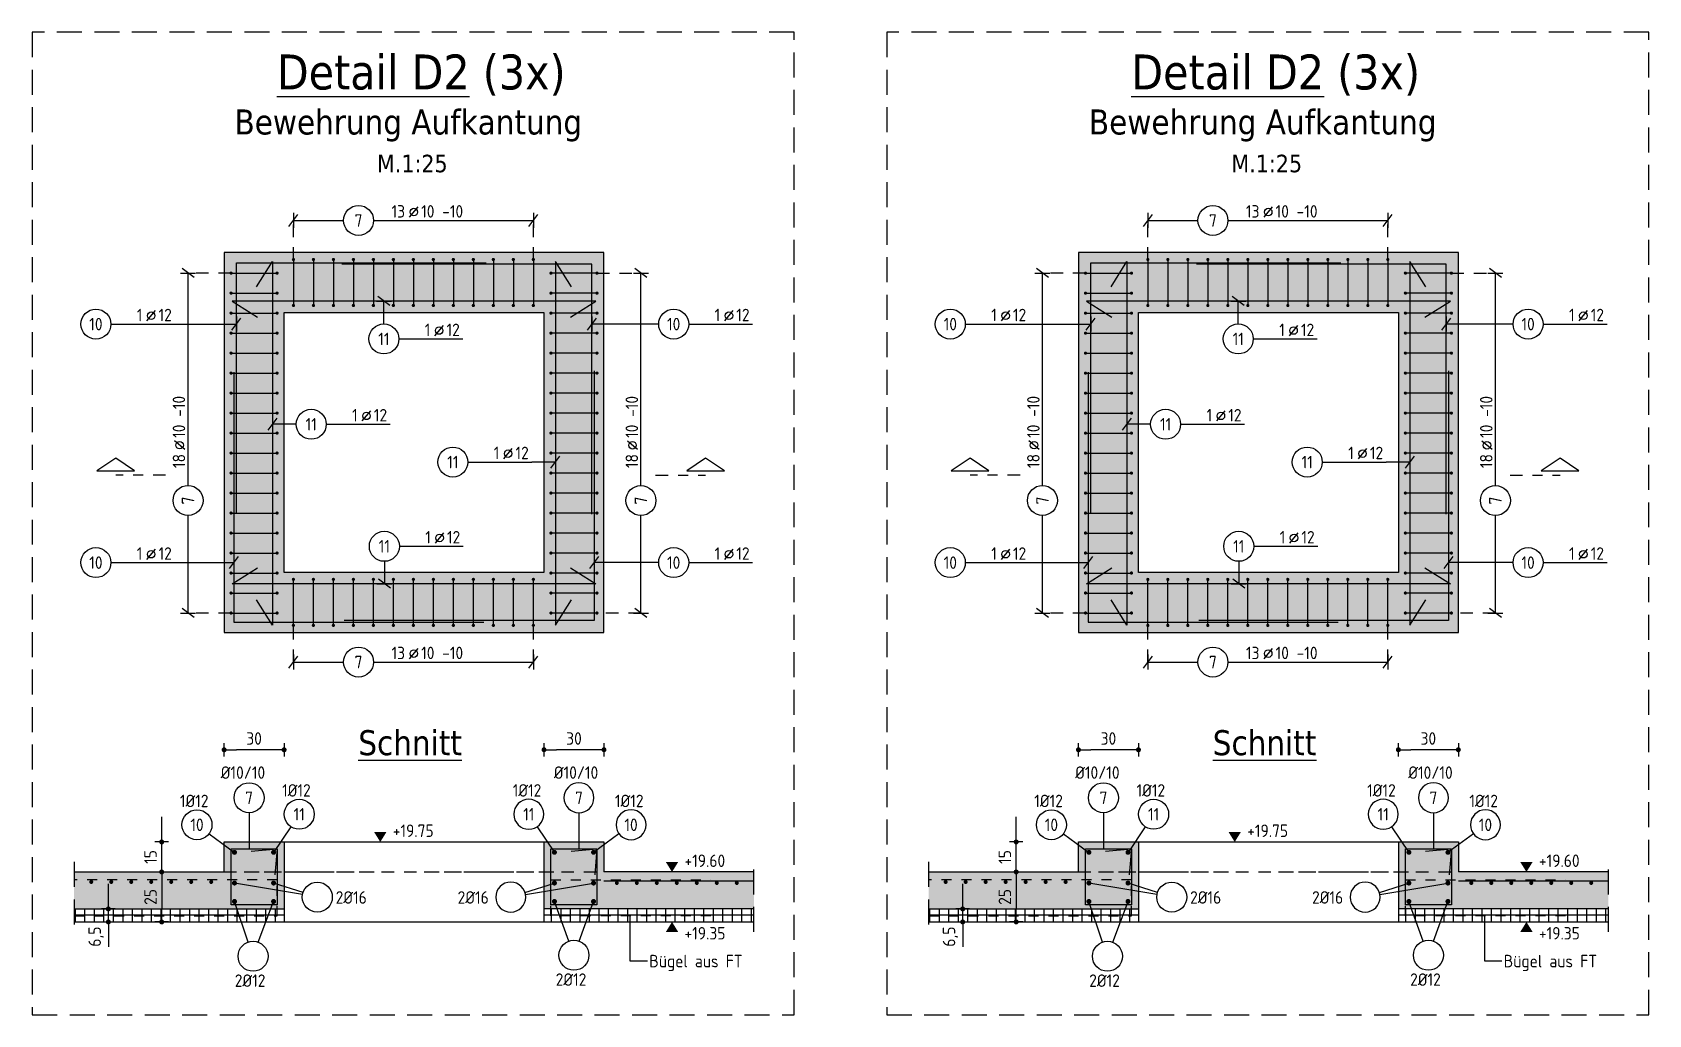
# Model space of a CAD drawing. Extents: x -25 to 84, y -4 to 31.
# Drawn here: x -24.56 to -8.39, y 0.94 to 10.77 of the extents above; entities that cross this region are included whole.
import ezdxf
from ezdxf.enums import TextEntityAlignment as Align

# ---------------------------------------------------------------- set-up
doc = ezdxf.new("R2010")
doc.units = 0
doc.header["$LTSCALE"] = 0.5
doc.header["$PDSIZE"] = 0.15
for name, pattern in [('AUSGEZOGEN', [1000.01, 1000, 0.01]), ('DASHDOTSMALL', [1.05, 0.5, -0.25, 0.05, -0.25]), ('DASHED', [0.75, 0.5, -0.25]), ('DOT', [0.175, 0.05, -0.125]), ('HIDDEN', [0.375, 0.25, -0.125]), ('HIDDEN2', [0.187, 0.125, -0.062]), ('STRICHLINIE', [0.75, 0.5, -0.25]), ('STRICHPUNKT2', [0.55, 0.25, -0.125, 0.05, -0.125]), ('VERDECKT', [0.375, 0.25, -0.125])]:
    doc.linetypes.add(name, pattern=pattern)
for name, color, linetype in [('BETON', 7, 'Continuous'), ('DETAIL', 7, 'Continuous'), ('DRUEBER', 7, 'Continuous'), ('grau_mittel', 7, 'Continuous'), ('Halbfertigteile', 7, 'Continuous'), ('HILFE', 7, 'Continuous'), ('koten', 7, 'Continuous'), ('MASSE', 7, 'Continuous'), ('OBJEKT', 7, 'Continuous'), ('RND', 7, 'Continuous'), ('SCHNITTE', 7, 'Continuous'), ('TEXT', 7, 'Continuous'), ('VERDECKT', 7, 'Continuous')]:
    doc.layers.add(name, color=color, linetype=linetype)
doc.styles.add('helv', font='tahoma.ttf')
doc.styles.add('txt', font='isocp.shx')
doc.dimstyles.new('DOT_I', dxfattribs={"dimscale": 0.5, "dimtxt": 0.25, "dimasz": 0.25, "dimexe": 0.1, "dimexo": 0.3, "dimgap": 0.1, "dimtad": 1, "dimdec": 3, "dimzin": 3, "dimtxsty": 'txt', "dimblk": 'DOT', "dimblk1": 'DOT', "dimblk2": 'DOT', "dimsah": 1, "dimcen": 0.1, "dimse1": 1, "dimse2": 1, "dimazin": 0, "dimtfac": 1, "dimtdec": 4, "dimtix": 1, "dimtmove": 2, "dimatfit": 3, "dimfxl": 0, "dimtvp": 1, "dimtolj": 1, "dimtzin": 0, "dimarcsym": 0})

msp = doc.modelspace()

# ---------------------------------------------------------------- texts
at = {"layer": 'TEXT', "color": 5, "linetype": 'AUSGEZOGEN', "style": 'helv'}
for p in [(-22.1091, 10.1983), (-13.5624, 10.1983)]:
    msp.add_text('%%UDetail D2%%U (3x)', height=0.35, dxfattribs=at).set_placement(p)
at = {"layer": 'TEXT', "color": 6, "linetype": 'AUSGEZOGEN', "style": 'helv'}
for s, p in [('Bewehrung Aufkantung', (-22.533, 9.748)), ('Bewehrung Aufkantung', (-13.9863, 9.748)), ('%%USchnitt', (-21.2945, 3.5391)), ('%%USchnitt', (-12.7477, 3.5391))]:
    msp.add_text(s, height=0.25, dxfattribs=at).set_placement(p)
at = {"layer": 'TEXT', "color": 1, "linetype": 'AUSGEZOGEN', "style": 'helv'}
for p in [(-21.1081, 9.3703), (-12.5614, 9.3703)]:
    msp.add_text('M.1:25', height=0.175, dxfattribs=at).set_placement(p)
at = {"layer": 'TEXT', "color": 7, "linetype": 'AUSGEZOGEN', "style": 'txt'}
for s, p in [('%%C10/10', (-22.6706, 3.3023)), ('%%C10/10', (-19.3386, 3.3023)), ('%%C10/10', (-14.1239, 3.3023)), ('%%C10/10', (-10.7918, 3.3023)), ('1%%C12', (-22.057, 3.1242)), ('1%%C12', (-19.7502, 3.1242)), ('1%%C12', (-13.5103, 3.1242)), ('1%%C12', (-11.2034, 3.1242)), ('1%%C12', (-23.0796, 3.0189)), ('1%%C12', (-18.7276, 3.0189)), ('1%%C12', (-14.5329, 3.0189)), ('1%%C12', (-10.1809, 3.0189)), ('2%%C16', (-21.521, 2.0534)), ('2%%C16', (-20.301, 2.0534)), ('2%%C16', (-12.9743, 2.0534)), ('2%%C16', (-11.7543, 2.0534)), ('Bügel aus FT', (-18.3841, 1.417)), ('Bügel aus FT', (-9.8374, 1.417)), ('2%%C12', (-22.5303, 1.2213)), ('2%%C12', (-19.3202, 1.2318)), ('2%%C12', (-13.9835, 1.2213)), ('2%%C12', (-10.7735, 1.2318))]:
    msp.add_text(s, height=0.125, dxfattribs=at).set_placement(p)

# ---------------------------------------------------------------- blocks, each defined once
blk = doc.blocks.new('okrd_o')
at = {"layer": 'koten', "color": 7, "linetype": 'Continuous'}
blk.add_solid([(-0.125, 0.202), (0.125, 0.202), (0, 0)], dxfattribs=at)
at = {"layer": 'koten', "style": 'txt'}
blk.add_attdef('OKRD', (0.25, 0.1), '', height=0.25, dxfattribs=at)
blk = doc.blocks.new('DOT')
at = {"layer": 'MASSE', "color": 7, "linetype": 'Continuous'}
for p, q in [((0, 0), (-1, 0)), ((0, 0.54), (0, -0.54))]:
    blk.add_line(p, q, dxfattribs=at)
at = {"layer": 'MASSE', "color": 7, "linetype": 'Continuous', "const_width": 0.2}
blk.add_lwpolyline([(-0.1, 0, 1), (0.1, 0, 1)], format="xyb", close=True, dxfattribs=at)
blk = doc.blocks.new('*D106')
at = {"layer": 'Defpoints', "color": 0, "linetype": 'AUSGEZOGEN', "transparency": 16777216}
for p in [(-23.261, 2.371), (-23.261, 1.871), (-23.261, 1.871)]:
    blk.add_point(p, dxfattribs=at)
at = {"layer": 'MASSE', "color": 0, "linetype": 'AUSGEZOGEN', "lineweight": -2, "transparency": 16777216}
blk.add_line((-23.261, 2.246), (-23.261, 1.996), dxfattribs=at)
at = {"layer": 'MASSE', "color": 0, "linetype": 'AUSGEZOGEN', "lineweight": -2, "transparency": 16777216, "xscale": 0.125, "yscale": 0.125, "zscale": 0.125}
for p, rotation in [((-23.261, 2.371), 90), ((-23.261, 1.871), 270)]:
    blk.add_blockref('DOT', p, dxfattribs=dict(at, rotation=rotation))
at = {"layer": 'MASSE', "color": 0, "linetype": 'AUSGEZOGEN', "transparency": 16777216, "insert": (-23.373, 2.121), "char_height": 0.125, "attachment_point": 5, "rotation": 90, "style": 'txt'}
blk.add_mtext('\\A1;25', dxfattribs=at)
blk = doc.blocks.new('*D107')
at = {"layer": 'Defpoints', "color": 0, "linetype": 'AUSGEZOGEN', "transparency": 16777216}
for p in [(-23.261, 2.671), (-23.261, 2.671), (-23.261, 2.371)]:
    blk.add_point(p, dxfattribs=at)
at = {"layer": 'MASSE', "color": 0, "linetype": 'AUSGEZOGEN', "lineweight": -2, "transparency": 16777216}
for p, q in [((-23.261, 2.796), (-23.261, 2.921)), ((-23.261, 2.371), (-23.261, 2.671)), ((-23.261, 2.246), (-23.261, 2.121))]:
    blk.add_line(p, q, dxfattribs=at)
at = {"layer": 'MASSE', "color": 0, "linetype": 'AUSGEZOGEN', "lineweight": -2, "transparency": 16777216, "xscale": 0.125, "yscale": 0.125, "zscale": 0.125}
for p, rotation in [((-23.261, 2.671), 270), ((-23.261, 2.371), 90)]:
    blk.add_blockref('DOT', p, dxfattribs=dict(at, rotation=rotation))
at = {"layer": 'MASSE', "color": 0, "linetype": 'AUSGEZOGEN', "transparency": 16777216, "insert": (-23.373, 2.521), "char_height": 0.125, "attachment_point": 5, "rotation": 90, "style": 'txt'}
blk.add_mtext('\\A1;15', dxfattribs=at)
blk = doc.blocks.new('SCHN-2')
at = {"layer": 'SCHNITTE', "color": 6, "linetype": 'Continuous'}
blk.add_lwpolyline([(0.378, 0.088), (0, 0.34), (-0.378, 0.088)], close=True, dxfattribs=at)
at = {"layer": 'SCHNITTE', "color": 1, "linetype": 'DASHDOTSMALL', "style": 'helv'}
blk.add_attdef('SCHN-2', text='', height=0.35, dxfattribs=at).set_placement((0, 0.45), align=Align.CENTER)
blk = doc.blocks.new('*D108')
at = {"layer": 'Defpoints', "color": 0, "linetype": 'AUSGEZOGEN', "transparency": 16777216}
for p in [(-22.637, 3.593), (-22.637, 3.593), (-22.037, 3.593)]:
    blk.add_point(p, dxfattribs=at)
at = {"layer": 'MASSE', "color": 0, "linetype": 'AUSGEZOGEN', "lineweight": -2, "transparency": 16777216}
blk.add_line((-22.162, 3.593), (-22.512, 3.593), dxfattribs=at)
at = {"layer": 'MASSE', "color": 0, "linetype": 'AUSGEZOGEN', "lineweight": -2, "transparency": 16777216, "xscale": 0.125, "yscale": 0.125, "zscale": 0.125, "rotation": 180}
blk.add_blockref('DOT', (-22.637, 3.593), dxfattribs=at)
at = {"layer": 'MASSE', "color": 0, "linetype": 'AUSGEZOGEN', "lineweight": -2, "transparency": 16777216, "xscale": 0.125, "yscale": 0.125, "zscale": 0.125}
blk.add_blockref('DOT', (-22.037, 3.593), dxfattribs=at)
at = {"layer": 'MASSE', "color": 0, "linetype": 'AUSGEZOGEN', "transparency": 16777216, "insert": (-22.337, 3.706), "char_height": 0.125, "attachment_point": 5, "style": 'txt'}
blk.add_mtext('\\A1;30', dxfattribs=at)
blk = doc.blocks.new('*D109')
at = {"layer": 'Defpoints', "color": 0, "linetype": 'AUSGEZOGEN', "transparency": 16777216}
for p in [(-19.437, 3.593), (-19.437, 3.593), (-18.837, 3.593)]:
    blk.add_point(p, dxfattribs=at)
at = {"layer": 'MASSE', "color": 0, "linetype": 'AUSGEZOGEN', "lineweight": -2, "transparency": 16777216}
blk.add_line((-18.962, 3.593), (-19.312, 3.593), dxfattribs=at)
at = {"layer": 'MASSE', "color": 0, "linetype": 'AUSGEZOGEN', "lineweight": -2, "transparency": 16777216, "xscale": 0.125, "yscale": 0.125, "zscale": 0.125, "rotation": 180}
blk.add_blockref('DOT', (-19.437, 3.593), dxfattribs=at)
at = {"layer": 'MASSE', "color": 0, "linetype": 'AUSGEZOGEN', "lineweight": -2, "transparency": 16777216, "xscale": 0.125, "yscale": 0.125, "zscale": 0.125}
blk.add_blockref('DOT', (-18.837, 3.593), dxfattribs=at)
at = {"layer": 'MASSE', "color": 0, "linetype": 'AUSGEZOGEN', "transparency": 16777216, "insert": (-19.137, 3.706), "char_height": 0.125, "attachment_point": 5, "style": 'txt'}
blk.add_mtext('\\A1;30', dxfattribs=at)
blk = doc.blocks.new('lei_gre')
at = {"layer": 'RND', "color": 7, "linetype": 'Continuous'}
for p, q in [((-0.09, -0.12), (0.09, 0.12)), ((0, 0.15), (0, -0.15))]:
    blk.add_line(p, q, dxfattribs=at)
blk = doc.blocks.new('RND_LEI')
at = {"layer": 'RND', "color": 7, "linetype": 'Continuous'}
blk.add_line((1.022, 0.066), (1.19, 0.27), dxfattribs=at)
for centre, radius in [((0, 0), 0.3), ((1.106, 0.168), 0.075)]:
    blk.add_circle(centre, radius, dxfattribs=at)
at = {"layer": 'RND', "color": 7, "linetype": 'Continuous', "style": 'txt'}
blk.add_attdef('POSL', text='', height=0.25, dxfattribs=at).set_placement((0, 0), align=Align.MIDDLE)
blk.add_attdef('ANZ', text='', height=0.25, dxfattribs=at).set_placement((0.931, 0.057), align=Align.RIGHT)
for tag, p in [('DUM', (1.253, 0.057)), ('ABSTD', (1.674, 0.057)), ('POSTXT', (0.374, -0.327))]:
    blk.add_attdef(tag, p, '', height=0.25, dxfattribs=at)
blk = doc.blocks.new('RND_HIN')
at = {"layer": 'RND', "color": 7, "linetype": 'Continuous'}
blk.add_circle((0, 0), 0.3, dxfattribs=at)
at = {"layer": 'RND', "color": 7, "linetype": 'Continuous', "style": 'txt'}
blk.add_attdef('POSI', text='', height=0.25, dxfattribs=at).set_placement((0, 0), align=Align.MIDDLE)
blk = doc.blocks.new('*D110')
at = {"layer": 'Defpoints', "color": 0, "linetype": 'AUSGEZOGEN', "transparency": 16777216}
for p in [(-23.795, 2.001), (-23.795, 2.001), (-23.795, 1.871)]:
    blk.add_point(p, dxfattribs=at)
at = {"layer": 'MASSE', "color": 0, "linetype": 'AUSGEZOGEN', "lineweight": -2, "transparency": 16777216}
for p, q in [((-23.795, 2.126), (-23.795, 2.251)), ((-23.795, 1.871), (-23.795, 2.001)), ((-23.795, 1.746), (-23.795, 1.621))]:
    blk.add_line(p, q, dxfattribs=at)
at = {"layer": 'MASSE', "color": 0, "linetype": 'AUSGEZOGEN', "lineweight": -2, "transparency": 16777216, "xscale": 0.125, "yscale": 0.125, "zscale": 0.125}
for p, rotation in [((-23.795, 2.001), 270), ((-23.795, 1.871), 90)]:
    blk.add_blockref('DOT', p, dxfattribs=dict(at, rotation=rotation))
at = {"layer": 'MASSE', "color": 0, "linetype": 'AUSGEZOGEN', "transparency": 16777216, "insert": (-23.917, 1.724), "char_height": 0.125, "attachment_point": 5, "rotation": 90, "style": 'txt'}
blk.add_mtext('\\A1;6,5', dxfattribs=at)
blk = doc.blocks.new('*D111')
at = {"layer": 'Defpoints', "color": 0, "linetype": 'AUSGEZOGEN', "transparency": 16777216}
for p in [(-14.714, 2.371), (-14.714, 1.871), (-14.714, 1.871)]:
    blk.add_point(p, dxfattribs=at)
at = {"layer": 'MASSE', "color": 0, "linetype": 'AUSGEZOGEN', "lineweight": -2, "transparency": 16777216}
blk.add_line((-14.714, 2.246), (-14.714, 1.996), dxfattribs=at)
at = {"layer": 'MASSE', "color": 0, "linetype": 'AUSGEZOGEN', "lineweight": -2, "transparency": 16777216, "xscale": 0.125, "yscale": 0.125, "zscale": 0.125}
for p, rotation in [((-14.714, 2.371), 90), ((-14.714, 1.871), 270)]:
    blk.add_blockref('DOT', p, dxfattribs=dict(at, rotation=rotation))
at = {"layer": 'MASSE', "color": 0, "linetype": 'AUSGEZOGEN', "transparency": 16777216, "insert": (-14.827, 2.121), "char_height": 0.125, "attachment_point": 5, "rotation": 90, "style": 'txt'}
blk.add_mtext('\\A1;25', dxfattribs=at)
blk = doc.blocks.new('*D112')
at = {"layer": 'Defpoints', "color": 0, "linetype": 'AUSGEZOGEN', "transparency": 16777216}
for p in [(-14.714, 2.671), (-14.714, 2.671), (-14.714, 2.371)]:
    blk.add_point(p, dxfattribs=at)
at = {"layer": 'MASSE', "color": 0, "linetype": 'AUSGEZOGEN', "lineweight": -2, "transparency": 16777216}
for p, q in [((-14.714, 2.796), (-14.714, 2.921)), ((-14.714, 2.371), (-14.714, 2.671)), ((-14.714, 2.246), (-14.714, 2.121))]:
    blk.add_line(p, q, dxfattribs=at)
at = {"layer": 'MASSE', "color": 0, "linetype": 'AUSGEZOGEN', "lineweight": -2, "transparency": 16777216, "xscale": 0.125, "yscale": 0.125, "zscale": 0.125}
for p, rotation in [((-14.714, 2.671), 270), ((-14.714, 2.371), 90)]:
    blk.add_blockref('DOT', p, dxfattribs=dict(at, rotation=rotation))
at = {"layer": 'MASSE', "color": 0, "linetype": 'AUSGEZOGEN', "transparency": 16777216, "insert": (-14.827, 2.521), "char_height": 0.125, "attachment_point": 5, "rotation": 90, "style": 'txt'}
blk.add_mtext('\\A1;15', dxfattribs=at)
blk = doc.blocks.new('*D113')
at = {"layer": 'Defpoints', "color": 0, "linetype": 'AUSGEZOGEN', "transparency": 16777216}
for p in [(-14.091, 3.593), (-14.091, 3.593), (-13.491, 3.593)]:
    blk.add_point(p, dxfattribs=at)
at = {"layer": 'MASSE', "color": 0, "linetype": 'AUSGEZOGEN', "lineweight": -2, "transparency": 16777216}
blk.add_line((-13.616, 3.593), (-13.966, 3.593), dxfattribs=at)
at = {"layer": 'MASSE', "color": 0, "linetype": 'AUSGEZOGEN', "lineweight": -2, "transparency": 16777216, "xscale": 0.125, "yscale": 0.125, "zscale": 0.125, "rotation": 180}
blk.add_blockref('DOT', (-14.091, 3.593), dxfattribs=at)
at = {"layer": 'MASSE', "color": 0, "linetype": 'AUSGEZOGEN', "lineweight": -2, "transparency": 16777216, "xscale": 0.125, "yscale": 0.125, "zscale": 0.125}
blk.add_blockref('DOT', (-13.491, 3.593), dxfattribs=at)
at = {"layer": 'MASSE', "color": 0, "linetype": 'AUSGEZOGEN', "transparency": 16777216, "insert": (-13.791, 3.706), "char_height": 0.125, "attachment_point": 5, "style": 'txt'}
blk.add_mtext('\\A1;30', dxfattribs=at)
blk = doc.blocks.new('*D114')
at = {"layer": 'Defpoints', "color": 0, "linetype": 'AUSGEZOGEN', "transparency": 16777216}
for p in [(-10.891, 3.593), (-10.891, 3.593), (-10.291, 3.593)]:
    blk.add_point(p, dxfattribs=at)
at = {"layer": 'MASSE', "color": 0, "linetype": 'AUSGEZOGEN', "lineweight": -2, "transparency": 16777216}
blk.add_line((-10.416, 3.593), (-10.766, 3.593), dxfattribs=at)
at = {"layer": 'MASSE', "color": 0, "linetype": 'AUSGEZOGEN', "lineweight": -2, "transparency": 16777216, "xscale": 0.125, "yscale": 0.125, "zscale": 0.125, "rotation": 180}
blk.add_blockref('DOT', (-10.891, 3.593), dxfattribs=at)
at = {"layer": 'MASSE', "color": 0, "linetype": 'AUSGEZOGEN', "lineweight": -2, "transparency": 16777216, "xscale": 0.125, "yscale": 0.125, "zscale": 0.125}
blk.add_blockref('DOT', (-10.291, 3.593), dxfattribs=at)
at = {"layer": 'MASSE', "color": 0, "linetype": 'AUSGEZOGEN', "transparency": 16777216, "insert": (-10.591, 3.706), "char_height": 0.125, "attachment_point": 5, "style": 'txt'}
blk.add_mtext('\\A1;30', dxfattribs=at)
blk = doc.blocks.new('*D115')
at = {"layer": 'Defpoints', "color": 0, "linetype": 'AUSGEZOGEN', "transparency": 16777216}
for p in [(-15.249, 2.001), (-15.249, 2.001), (-15.249, 1.871)]:
    blk.add_point(p, dxfattribs=at)
at = {"layer": 'MASSE', "color": 0, "linetype": 'AUSGEZOGEN', "lineweight": -2, "transparency": 16777216}
for p, q in [((-15.249, 2.126), (-15.249, 2.251)), ((-15.249, 1.871), (-15.249, 2.001)), ((-15.249, 1.746), (-15.249, 1.621))]:
    blk.add_line(p, q, dxfattribs=at)
at = {"layer": 'MASSE', "color": 0, "linetype": 'AUSGEZOGEN', "lineweight": -2, "transparency": 16777216, "xscale": 0.125, "yscale": 0.125, "zscale": 0.125}
for p, rotation in [((-15.249, 2.001), 270), ((-15.249, 1.871), 90)]:
    blk.add_blockref('DOT', p, dxfattribs=dict(at, rotation=rotation))
at = {"layer": 'MASSE', "color": 0, "linetype": 'AUSGEZOGEN', "transparency": 16777216, "insert": (-15.371, 1.724), "char_height": 0.125, "attachment_point": 5, "rotation": 90, "style": 'txt'}
blk.add_mtext('\\A1;6,5', dxfattribs=at)

# ---------------------------------------------------------------- dimensions: what is measured, and where the dimension line sits
at = {"layer": 'MASSE', "color": 7, "linetype": 'AUSGEZOGEN'}
for base, p1, p2, picture, middle in [((-22.6374, 3.5931), (-22.0374, 3.5931), (-22.6374, 3.5931), '*D108', (-22.3374, 3.7056)), ((-19.4374, 3.5931), (-18.8374, 3.5931), (-19.4374, 3.5931), '*D109', (-19.1374, 3.7056)), ((-14.0906, 3.5931), (-13.4906, 3.5931), (-14.0906, 3.5931), '*D113', (-13.7906, 3.7056)), ((-10.8906, 3.5931), (-10.2906, 3.5931), (-10.8906, 3.5931), '*D114', (-10.5906, 3.7056))]:
    dim = msp.add_linear_dim(base=base, p1=p1, p2=p2, dimstyle='DOT_I', override={"dimdec": 0, "dimlfac": 50}, dxfattribs=at)
    dim.commit()
    dim.dimension.update_dxf_attribs({"geometry": picture, "text_midpoint": middle})
for base, p1, p2, picture, middle in [((-23.2609, 2.6708), (-23.2609, 2.3708), (-23.2609, 2.6708), '*D107', (-23.3734, 2.5208)), ((-14.7142, 2.6708), (-14.7142, 2.3708), (-14.7142, 2.6708), '*D112', (-14.8267, 2.5208)), ((-23.2609, 1.8708), (-23.2609, 2.3708), (-23.2609, 1.8708), '*D106', (-23.3734, 2.1208)), ((-14.7142, 1.8708), (-14.7142, 2.3708), (-14.7142, 1.8708), '*D111', (-14.8267, 2.1208))]:
    dim = msp.add_linear_dim(base=base, p1=p1, p2=p2, angle=90, dimstyle='DOT_I', override={"dimdec": 0, "dimlfac": 50}, dxfattribs=at)
    dim.commit()
    dim.dimension.update_dxf_attribs({"geometry": picture, "text_midpoint": middle})
for base, p1, p2, picture, middle in [((-23.7955, 2.0008), (-23.7955, 1.8708), (-23.7955, 2.0008), '*D110', (-23.9173, 1.7244)), ((-15.2488, 2.0008), (-15.2488, 1.8708), (-15.2488, 2.0008), '*D115', (-15.3706, 1.7244))]:
    dim = msp.add_linear_dim(base=base, p1=p1, p2=p2, angle=90, dimstyle='DOT_I', override={"dimdec": 1, "dimlfac": 50}, dxfattribs=at)
    dim.commit()
    dim.dimension.update_dxf_attribs({"geometry": picture, "text_midpoint": middle, "dimtype": 160})

# ---------------------------------------------------------------- hatches: boundary and pattern name
at = {"layer": 'grau_mittel'}
h = msp.add_hatch(color=61, dxfattribs=at)
h.paths.add_polyline_path([(-18.8374, 4.7674), (-18.8374, 8.5674), (-22.6374, 8.5674), (-22.6374, 4.7674)])
h.paths.add_polyline_path([(-19.4374, 5.3674), (-19.4374, 7.9674), (-22.0374, 7.9674), (-22.0374, 5.3674)], flags=16)
h = msp.add_hatch(color=61, dxfattribs=at)
h.paths.add_polyline_path([(-10.2906, 4.7674), (-10.2906, 8.5674), (-14.0906, 8.5674), (-14.0906, 4.7674)])
h.paths.add_polyline_path([(-10.8906, 5.3674), (-10.8906, 7.9674), (-13.4906, 7.9674), (-13.4906, 5.3674)], flags=16)
h = msp.add_hatch(color=61, dxfattribs=at)
h.paths.add_polyline_path([(-24.1374, 2.0008), (-22.0374, 2.0008), (-22.0374, 2.6708), (-22.6374, 2.6708), (-22.6374, 2.3708), (-24.1374, 2.3708)])
h.paths.add_polyline_path([(-19.4374, 2.0008), (-17.3374, 2.0008), (-17.3374, 2.3708), (-18.8374, 2.3708), (-18.8374, 2.6708), (-19.4374, 2.6708)])
h = msp.add_hatch(color=61, dxfattribs=at)
h.paths.add_polyline_path([(-15.5906, 2.0008), (-13.4906, 2.0008), (-13.4906, 2.6708), (-14.0906, 2.6708), (-14.0906, 2.3708), (-15.5906, 2.3708)])
h.paths.add_polyline_path([(-10.8906, 2.0008), (-8.7906, 2.0008), (-8.7906, 2.3708), (-10.2906, 2.3708), (-10.2906, 2.6708), (-10.8906, 2.6708)])
at = {"layer": 'Halbfertigteile', "linetype": 'AUSGEZOGEN', "transparency": 33554687}
h = msp.add_hatch(dxfattribs=at)
h.set_pattern_fill('ANSI37', color=171, scale=0.03, angle=135, style=0)
h.set_pattern_definition([(180, (-36.12589, -12.34498), (-7e-18, -0.09525), []), (270, (-36.12589, -12.34498), (0.09525, -2e-17), [])])
h.paths.add_polyline_path([(-22.0374, 2.0008), (-24.1374, 2.0008), (-24.1374, 1.8708), (-22.0374, 1.8708)])
h.paths.add_polyline_path([(-17.3374, 2.0008), (-19.4374, 2.0008), (-19.4374, 1.8708), (-17.3374, 1.8708)])
h = msp.add_hatch(dxfattribs=at)
h.set_pattern_fill('ANSI37', color=171, scale=0.03, angle=135, style=0)
h.set_pattern_definition([(180, (-27.57917, -12.34498), (-7e-18, -0.09525), []), (270, (-27.57917, -12.34498), (0.09525, -2e-17), [])])
h.paths.add_polyline_path([(-13.4906, 2.0008), (-15.5906, 2.0008), (-15.5906, 1.8708), (-13.4906, 1.8708)])
h.paths.add_polyline_path([(-8.7906, 2.0008), (-10.8906, 2.0008), (-10.8906, 1.8708), (-8.7906, 1.8708)])

# ---------------------------------------------------------------- linework, layer by layer
at = {"layer": 'BETON', "color": 6, "linetype": 'AUSGEZOGEN'}
for p, q in [((-18.8374, 8.5674), (-22.6374, 8.5674)), ((-22.6374, 8.5674), (-22.6374, 4.7674)), ((-18.8374, 4.7674), (-18.8374, 8.5674)), ((-10.2906, 8.5674), (-14.0906, 8.5674)), ((-14.0906, 8.5674), (-14.0906, 4.7674)), ((-10.2906, 4.7674), (-10.2906, 8.5674)), ((-22.6374, 4.7674), (-18.8374, 4.7674)), ((-14.0906, 4.7674), (-10.2906, 4.7674)), ((-22.6374, 2.6708), (-22.0374, 2.6708)), ((-22.6374, 2.3708), (-22.6374, 2.6708)), ((-22.0374, 2.6708), (-22.0374, 1.8708)), ((-19.4374, 2.6708), (-18.8374, 2.6708)), ((-19.4374, 2.6708), (-19.4374, 1.8708)), ((-18.8374, 2.6708), (-18.8374, 2.3708)), ((-14.0906, 2.6708), (-13.4906, 2.6708)), ((-14.0906, 2.3708), (-14.0906, 2.6708)), ((-13.4906, 2.6708), (-13.4906, 1.8708)), ((-10.8906, 2.6708), (-10.2906, 2.6708)), ((-10.8906, 2.6708), (-10.8906, 1.8708)), ((-10.2906, 2.6708), (-10.2906, 2.3708)), ((-24.1374, 2.3708), (-22.6374, 2.3708)), ((-17.3374, 2.3708), (-18.8374, 2.3708)), ((-15.5906, 2.3708), (-14.0906, 2.3708)), ((-8.7906, 2.3708), (-10.2906, 2.3708)), ((-24.1374, 2.0008), (-22.0374, 2.0008)), ((-17.3374, 2.0008), (-19.4374, 2.0008)), ((-15.5906, 2.0008), (-13.4906, 2.0008)), ((-8.7906, 2.0008), (-10.8906, 2.0008)), ((-24.1374, 1.8708), (-22.0374, 1.8708)), ((-19.4374, 1.8708), (-17.3374, 1.8708)), ((-15.5906, 1.8708), (-13.4906, 1.8708)), ((-10.8906, 1.8708), (-8.7906, 1.8708))]:
    msp.add_line(p, q, dxfattribs=at)
for points in [[(-22.0374, 7.9674), (-19.4374, 7.9674), (-19.4374, 5.3674), (-22.0374, 5.3674)], [(-13.4906, 7.9674), (-10.8906, 7.9674), (-10.8906, 5.3674), (-13.4906, 5.3674)]]:
    msp.add_lwpolyline(points, close=True, dxfattribs=at)
at = {"layer": 'DETAIL', "color": 102, "linetype": 'STRICHLINIE'}
for points in [[(-24.5553, 10.7699), (-24.5553, 0.9433), (-16.9339, 0.9433), (-16.9339, 10.7699)], [(-16.0086, 10.7699), (-16.0086, 0.9433), (-8.3872, 0.9433), (-8.3872, 10.7699)]]:
    msp.add_lwpolyline(points, close=True, dxfattribs=at)
at = {"layer": 'DRUEBER', "color": 7, "linetype": 'DOT'}
for p, q in [((-22.6374, 2.3708), (-18.8374, 2.3708)), ((-14.0906, 2.3708), (-10.2906, 2.3708))]:
    msp.add_line(p, q, dxfattribs=at)
at = {"layer": 'HILFE', "color": 102, "linetype": 'DASHED'}
for p, q in [((-24.1374, 2.4708), (-24.1374, 1.7708)), ((-17.3374, 1.7708), (-17.3374, 2.4708)), ((-15.5906, 2.4708), (-15.5906, 1.7708)), ((-8.7906, 1.7708), (-8.7906, 2.4708))]:
    msp.add_line(p, q, dxfattribs=at)
at = {"layer": 'HILFE', "color": 102, "linetype": 'AUSGEZOGEN'}
for p, q in [((-18.5741, 1.4773), (-18.5741, 1.9308)), ((-10.0274, 1.4773), (-10.0274, 1.9308)), ((-18.4018, 1.4773), (-18.5741, 1.4773)), ((-9.8551, 1.4773), (-10.0274, 1.4773))]:
    msp.add_line(p, q, dxfattribs=at)
at = {"layer": 'OBJEKT', "color": 7, "linetype": 'AUSGEZOGEN'}
for p, q in [((-22.0374, 2.6708), (-19.4374, 2.6708)), ((-13.4906, 2.6708), (-10.8906, 2.6708)), ((-22.0374, 1.8708), (-19.4374, 1.8708)), ((-13.4906, 1.8708), (-10.8906, 1.8708))]:
    msp.add_line(p, q, dxfattribs=at)
at = {"layer": 'RND', "color": 7, "linetype": 'AUSGEZOGEN'}
for p, q in [((-21.9437, 8.8879), (-21.4424, 8.8879)), ((-21.1424, 8.8879), (-19.5437, 8.8879)), ((-13.397, 8.8879), (-12.8957, 8.8879)), ((-12.5957, 8.8879), (-10.997, 8.8879)), ((-22.9977, 6.2369), (-22.9977, 8.361)), ((-18.4675, 6.2363), (-18.4675, 8.361)), ((-14.451, 6.2369), (-14.451, 8.361)), ((-9.9207, 6.2363), (-9.9207, 8.361)), ((-23.7694, 7.8512), (-23.1294, 7.8512)), ((-17.99, 7.8512), (-17.35, 7.8512)), ((-15.2227, 7.8512), (-14.5827, 7.8512)), ((-9.4433, 7.8512), (-8.8033, 7.8512)), ((-20.8888, 7.7025), (-20.2488, 7.7025)), ((-12.3421, 7.7025), (-11.7021, 7.7025)), ((-21.6157, 6.849), (-20.9757, 6.849)), ((-13.069, 6.849), (-12.429, 6.849)), ((-20.199, 6.4713), (-19.559, 6.4713)), ((-11.6523, 6.4713), (-11.0123, 6.4713)), ((-22.9977, 4.961), (-22.9977, 5.9369)), ((-18.4675, 4.961), (-18.4675, 5.9363)), ((-14.451, 4.961), (-14.451, 5.9369)), ((-9.9207, 4.961), (-9.9207, 5.9363)), ((-20.8842, 5.6283), (-20.2442, 5.6283)), ((-12.3375, 5.6283), (-11.6975, 5.6283)), ((-23.7694, 5.4651), (-23.1294, 5.4651)), ((-17.99, 5.4651), (-17.35, 5.4651)), ((-15.2227, 5.4651), (-14.5827, 5.4651)), ((-9.4433, 5.4651), (-8.8033, 5.4651)), ((-21.9437, 4.4708), (-21.4424, 4.4708)), ((-21.1424, 4.4708), (-19.5437, 4.4708)), ((-13.397, 4.4708), (-12.8957, 4.4708)), ((-12.5957, 4.4708), (-10.997, 4.4708))]:
    msp.add_line(p, q, dxfattribs=at)
at = {"layer": 'RND', "color": 102, "linetype": 'VERDECKT'}
for p, q in [((-21.9437, 8.4974), (-21.9437, 8.8879)), ((-19.5437, 8.4974), (-19.5437, 8.8879)), ((-13.397, 8.4974), (-13.397, 8.8879)), ((-10.997, 8.4974), (-10.997, 8.8879)), ((-22.5674, 8.361), (-22.9977, 8.361)), ((-18.9074, 8.361), (-18.4675, 8.361)), ((-14.0206, 8.361), (-14.451, 8.361)), ((-10.3606, 8.361), (-9.9207, 8.361)), ((-22.5674, 4.961), (-22.9977, 4.961)), ((-18.4675, 4.961), (-18.9074, 4.961)), ((-14.0206, 4.961), (-14.451, 4.961)), ((-9.9207, 4.961), (-10.3606, 4.961)), ((-21.9437, 4.4708), (-21.9437, 4.8374)), ((-19.5437, 4.4708), (-19.5437, 4.8374)), ((-13.397, 4.4708), (-13.397, 4.8374)), ((-10.997, 4.4708), (-10.997, 4.8374))]:
    msp.add_line(p, q, dxfattribs=at)
at = {"layer": 'RND', "color": 102, "linetype": 'AUSGEZOGEN'}
for p, q in [((-21.0388, 7.8525), (-21.0388, 8.0812)), ((-12.4921, 7.8525), (-12.4921, 8.0812)), ((-23.1294, 7.8512), (-22.5145, 7.8512)), ((-18.29, 7.8512), (-18.9585, 7.8512)), ((-14.5827, 7.8512), (-13.9678, 7.8512)), ((-9.7433, 7.8512), (-10.4117, 7.8512)), ((-21.9157, 6.849), (-22.1526, 6.849)), ((-13.369, 6.849), (-13.6058, 6.849)), ((-19.3222, 6.4713), (-19.559, 6.4713)), ((-10.7754, 6.4713), (-11.0123, 6.4713)), ((-23.1294, 5.4651), (-22.5396, 5.4651)), ((-21.0342, 5.4783), (-21.0342, 5.2537)), ((-18.29, 5.4651), (-18.9351, 5.4651)), ((-14.5827, 5.4651), (-13.9929, 5.4651)), ((-12.4875, 5.4783), (-12.4875, 5.2537)), ((-9.7433, 5.4651), (-10.3884, 5.4651)), ((-22.3874, 2.9632), (-22.3874, 2.6008)), ((-19.0873, 2.9632), (-19.0873, 2.6008)), ((-13.8407, 2.9632), (-13.8407, 2.6008)), ((-10.5406, 2.9632), (-10.5406, 2.6008)), ((-22.7873, 2.7538), (-22.5331, 2.5672)), ((-21.9694, 2.8236), (-22.142, 2.5672)), ((-19.5053, 2.8236), (-19.3327, 2.5672)), ((-18.6874, 2.7538), (-18.9416, 2.5672)), ((-14.2406, 2.7538), (-13.9864, 2.5672)), ((-13.4227, 2.8236), (-13.5953, 2.5672)), ((-10.9585, 2.8236), (-10.7859, 2.5672)), ((-10.1407, 2.7538), (-10.3949, 2.5672)), ((-21.8524, 2.1445), (-22.5331, 2.26)), ((-21.8473, 2.1653), (-22.142, 2.26)), ((-19.6274, 2.1653), (-19.3327, 2.26)), ((-19.6223, 2.1445), (-18.9416, 2.26)), ((-13.3057, 2.1445), (-13.9864, 2.26)), ((-13.3006, 2.1653), (-13.5953, 2.26)), ((-11.0807, 2.1653), (-10.7859, 2.26)), ((-11.0756, 2.1445), (-10.3949, 2.26)), ((-22.3956, 1.6693), (-22.5331, 2.0759)), ((-22.2949, 1.6677), (-22.142, 2.0759)), ((-19.1886, 1.6788), (-19.3327, 2.0759)), ((-19.0862, 1.6787), (-18.9416, 2.0759)), ((-13.8489, 1.6693), (-13.9864, 2.0759)), ((-13.7482, 1.6677), (-13.5953, 2.0759)), ((-10.6419, 1.6788), (-10.7859, 2.0759)), ((-10.5394, 1.6787), (-10.3949, 2.0759))]:
    msp.add_line(p, q, dxfattribs=at)
at = {"layer": 'RND', "color": 1, "linetype": 'AUSGEZOGEN'}
for points in [[(-22.5145, 5.9657), (-22.5145, 8.4657), (-20.0145, 8.4657)], [(-22.3116, 8.2242), (-22.1526, 8.4786), (-22.1526, 4.8386), (-22.3116, 5.0929)], [(-21.9437, 8.4974), (-21.9437, 8.0374)], [(-21.7437, 8.4974), (-21.7437, 8.0374)], [(-21.5437, 8.4974), (-21.5437, 8.0374)], [(-18.9585, 5.9499), (-18.9585, 8.4499), (-21.4585, 8.4499)], [(-21.3437, 8.4974), (-21.3437, 8.0374)], [(-21.1437, 8.4974), (-21.1437, 8.0374)], [(-20.9437, 8.4974), (-20.9437, 8.0374)], [(-20.7437, 8.4974), (-20.7437, 8.0374)], [(-20.5437, 8.4974), (-20.5437, 8.0374)], [(-20.3437, 8.4974), (-20.3437, 8.0374)], [(-20.1437, 8.4974), (-20.1437, 8.0374)], [(-19.9437, 8.4974), (-19.9437, 8.0374)], [(-19.7437, 8.4974), (-19.7437, 8.0374)], [(-19.5437, 8.4974), (-19.5437, 8.0374)], [(-19.1631, 8.2242), (-19.3222, 8.4786), (-19.3222, 4.8386), (-19.1631, 5.0929)], [(-13.9678, 5.9657), (-13.9678, 8.4657), (-11.4678, 8.4657)], [(-13.7649, 8.2242), (-13.6058, 8.4786), (-13.6058, 4.8386), (-13.7649, 5.0929)], [(-13.397, 8.4974), (-13.397, 8.0374)], [(-13.197, 8.4974), (-13.197, 8.0374)], [(-12.997, 8.4974), (-12.997, 8.0374)], [(-10.4117, 5.9499), (-10.4117, 8.4499), (-12.9117, 8.4499)], [(-12.797, 8.4974), (-12.797, 8.0374)], [(-12.597, 8.4974), (-12.597, 8.0374)], [(-12.397, 8.4974), (-12.397, 8.0374)], [(-12.197, 8.4974), (-12.197, 8.0374)], [(-11.997, 8.4974), (-11.997, 8.0374)], [(-11.797, 8.4974), (-11.797, 8.0374)], [(-11.597, 8.4974), (-11.597, 8.0374)], [(-11.397, 8.4974), (-11.397, 8.0374)], [(-11.197, 8.4974), (-11.197, 8.0374)], [(-10.997, 8.4974), (-10.997, 8.0374)], [(-10.6164, 8.2242), (-10.7754, 8.4786), (-10.7754, 4.8386), (-10.6164, 5.0929)], [(-22.5674, 8.361), (-22.1074, 8.361)], [(-18.9074, 8.361), (-19.3674, 8.361)], [(-14.0206, 8.361), (-13.5606, 8.361)], [(-10.3606, 8.361), (-10.8206, 8.361)], [(-22.5674, 8.161), (-22.1074, 8.161)], [(-18.9074, 8.161), (-19.3674, 8.161)], [(-14.0206, 8.161), (-13.5606, 8.161)], [(-10.3606, 8.161), (-10.8206, 8.161)], [(-22.5674, 7.961), (-22.1074, 7.961)], [(-19.1717, 7.9222), (-18.9174, 8.0812), (-22.5574, 8.0812), (-22.303, 7.9222)], [(-18.9074, 7.961), (-19.3674, 7.961)], [(-14.0206, 7.961), (-13.5606, 7.961)], [(-10.625, 7.9222), (-10.3706, 8.0812), (-14.0106, 8.0812), (-13.7563, 7.9222)], [(-10.3606, 7.961), (-10.8206, 7.961)], [(-22.5674, 7.761), (-22.1074, 7.761)], [(-18.9074, 7.761), (-19.3674, 7.761)], [(-14.0206, 7.761), (-13.5606, 7.761)], [(-10.3606, 7.761), (-10.8206, 7.761)], [(-22.5674, 7.561), (-22.1074, 7.561)], [(-18.9074, 7.561), (-19.3674, 7.561)], [(-14.0206, 7.561), (-13.5606, 7.561)], [(-10.3606, 7.561), (-10.8206, 7.561)], [(-22.5674, 7.361), (-22.1074, 7.361)], [(-22.5396, 7.3692), (-22.5396, 4.8692), (-20.0396, 4.8692)], [(-18.9351, 7.385), (-18.9351, 4.885), (-21.4351, 4.885)], [(-18.9074, 7.361), (-19.3674, 7.361)], [(-14.0206, 7.361), (-13.5606, 7.361)], [(-13.9929, 7.3692), (-13.9929, 4.8692), (-11.4929, 4.8692)], [(-10.3884, 7.385), (-10.3884, 4.885), (-12.8884, 4.885)], [(-10.3606, 7.361), (-10.8206, 7.361)], [(-22.5674, 7.161), (-22.1074, 7.161)], [(-18.9074, 7.161), (-19.3674, 7.161)], [(-14.0206, 7.161), (-13.5606, 7.161)], [(-10.3606, 7.161), (-10.8206, 7.161)], [(-22.5674, 6.961), (-22.1074, 6.961)], [(-18.9074, 6.961), (-19.3674, 6.961)], [(-14.0206, 6.961), (-13.5606, 6.961)], [(-10.3606, 6.961), (-10.8206, 6.961)], [(-22.5674, 6.761), (-22.1074, 6.761)], [(-18.9074, 6.761), (-19.3674, 6.761)], [(-14.0206, 6.761), (-13.5606, 6.761)], [(-10.3606, 6.761), (-10.8206, 6.761)], [(-22.5674, 6.561), (-22.1074, 6.561)], [(-18.9074, 6.561), (-19.3674, 6.561)], [(-14.0206, 6.561), (-13.5606, 6.561)], [(-10.3606, 6.561), (-10.8206, 6.561)], [(-22.5674, 6.361), (-22.1074, 6.361)], [(-18.9074, 6.361), (-19.3674, 6.361)], [(-14.0206, 6.361), (-13.5606, 6.361)], [(-10.3606, 6.361), (-10.8206, 6.361)], [(-22.5674, 6.161), (-22.1074, 6.161)], [(-18.9074, 6.161), (-19.3674, 6.161)], [(-14.0206, 6.161), (-13.5606, 6.161)], [(-10.3606, 6.161), (-10.8206, 6.161)], [(-22.5674, 5.961), (-22.1074, 5.961)], [(-18.9074, 5.961), (-19.3674, 5.961)], [(-14.0206, 5.961), (-13.5606, 5.961)], [(-10.3606, 5.961), (-10.8206, 5.961)], [(-22.5674, 5.761), (-22.1074, 5.761)], [(-18.9074, 5.761), (-19.3674, 5.761)], [(-14.0206, 5.761), (-13.5606, 5.761)], [(-10.3606, 5.761), (-10.8206, 5.761)], [(-22.5674, 5.561), (-22.1074, 5.561)], [(-18.9074, 5.561), (-19.3674, 5.561)], [(-14.0206, 5.561), (-13.5606, 5.561)], [(-10.3606, 5.561), (-10.8206, 5.561)], [(-22.5674, 5.361), (-22.1074, 5.361)], [(-19.1717, 5.4127), (-18.9174, 5.2537), (-22.5574, 5.2537), (-22.303, 5.4127)], [(-18.9074, 5.361), (-19.3674, 5.361)], [(-14.0206, 5.361), (-13.5606, 5.361)], [(-10.625, 5.4127), (-10.3706, 5.2537), (-14.0106, 5.2537), (-13.7563, 5.4127)], [(-10.3606, 5.361), (-10.8206, 5.361)], [(-21.9437, 4.8374), (-21.9437, 5.2974)], [(-21.7437, 4.8374), (-21.7437, 5.2974)], [(-21.5437, 4.8374), (-21.5437, 5.2974)], [(-21.3437, 4.8374), (-21.3437, 5.2974)], [(-21.1437, 4.8374), (-21.1437, 5.2974)], [(-20.9437, 4.8374), (-20.9437, 5.2974)], [(-20.7437, 4.8374), (-20.7437, 5.2974)], [(-20.5437, 4.8374), (-20.5437, 5.2974)], [(-20.3437, 4.8374), (-20.3437, 5.2974)], [(-20.1437, 4.8374), (-20.1437, 5.2974)], [(-19.9437, 4.8374), (-19.9437, 5.2974)], [(-19.7437, 4.8374), (-19.7437, 5.2974)], [(-19.5437, 4.8374), (-19.5437, 5.2974)], [(-13.397, 4.8374), (-13.397, 5.2974)], [(-13.197, 4.8374), (-13.197, 5.2974)], [(-12.997, 4.8374), (-12.997, 5.2974)], [(-12.797, 4.8374), (-12.797, 5.2974)], [(-12.597, 4.8374), (-12.597, 5.2974)], [(-12.397, 4.8374), (-12.397, 5.2974)], [(-12.197, 4.8374), (-12.197, 5.2974)], [(-11.997, 4.8374), (-11.997, 5.2974)], [(-11.797, 4.8374), (-11.797, 5.2974)], [(-11.597, 4.8374), (-11.597, 5.2974)], [(-11.397, 4.8374), (-11.397, 5.2974)], [(-11.197, 4.8374), (-11.197, 5.2974)], [(-10.997, 4.8374), (-10.997, 5.2974)], [(-22.5674, 5.161), (-22.1074, 5.161)], [(-18.9074, 5.161), (-19.3674, 5.161)], [(-14.0206, 5.161), (-13.5606, 5.161)], [(-10.3606, 5.161), (-10.8206, 5.161)], [(-22.5674, 4.961), (-22.1074, 4.961)], [(-18.9074, 4.961), (-19.3674, 4.961)], [(-14.0206, 4.961), (-13.5606, 4.961)], [(-10.3606, 4.961), (-10.8206, 4.961)], [(-22.3664, 2.5781), (-22.1074, 2.6008), (-22.1074, 2.0408), (-22.5674, 2.0408), (-22.5674, 2.6008), (-22.1074, 2.6008), (-22.13, 2.3417)], [(-19.1664, 2.5781), (-18.9074, 2.6008), (-18.9074, 2.0408), (-19.3674, 2.0408), (-19.3674, 2.6008), (-18.9074, 2.6008), (-18.93, 2.3417)], [(-13.8196, 2.5781), (-13.5606, 2.6008), (-13.5606, 2.0408), (-14.0206, 2.0408), (-14.0206, 2.6008), (-13.5606, 2.6008), (-13.5833, 2.3417)], [(-10.6196, 2.5781), (-10.3606, 2.6008), (-10.3606, 2.0408), (-10.8206, 2.0408), (-10.8206, 2.6008), (-10.3606, 2.6008), (-10.3833, 2.3417)], [(-18.8374, 2.2808), (-17.3374, 2.2808)], [(-10.2906, 2.2808), (-8.7906, 2.2808)]]:
    msp.add_lwpolyline(points, dxfattribs=at)
at = {"layer": 'RND', "color": 7, "linetype": 'AUSGEZOGEN'}
for points, const_width in [([(-21.9357, 8.4974, 1), (-21.9517, 8.4974, 1)], 0.016), ([(-21.7357, 8.4974, 1), (-21.7517, 8.4974, 1)], 0.016), ([(-21.5357, 8.4974, 1), (-21.5517, 8.4974, 1)], 0.016), ([(-21.3357, 8.4974, 1), (-21.3517, 8.4974, 1)], 0.016), ([(-21.1357, 8.4974, 1), (-21.1517, 8.4974, 1)], 0.016), ([(-20.9357, 8.4974, 1), (-20.9517, 8.4974, 1)], 0.016), ([(-20.7357, 8.4974, 1), (-20.7517, 8.4974, 1)], 0.016), ([(-20.5357, 8.4974, 1), (-20.5517, 8.4974, 1)], 0.016), ([(-20.3357, 8.4974, 1), (-20.3517, 8.4974, 1)], 0.016), ([(-20.1357, 8.4974, 1), (-20.1517, 8.4974, 1)], 0.016), ([(-19.9357, 8.4974, 1), (-19.9517, 8.4974, 1)], 0.016), ([(-19.7357, 8.4974, 1), (-19.7517, 8.4974, 1)], 0.016), ([(-19.5357, 8.4974, 1), (-19.5517, 8.4974, 1)], 0.016), ([(-13.389, 8.4974, 1), (-13.405, 8.4974, 1)], 0.016), ([(-13.189, 8.4974, 1), (-13.205, 8.4974, 1)], 0.016), ([(-12.989, 8.4974, 1), (-13.005, 8.4974, 1)], 0.016), ([(-12.789, 8.4974, 1), (-12.805, 8.4974, 1)], 0.016), ([(-12.589, 8.4974, 1), (-12.605, 8.4974, 1)], 0.016), ([(-12.389, 8.4974, 1), (-12.405, 8.4974, 1)], 0.016), ([(-12.189, 8.4974, 1), (-12.205, 8.4974, 1)], 0.016), ([(-11.989, 8.4974, 1), (-12.005, 8.4974, 1)], 0.016), ([(-11.789, 8.4974, 1), (-11.805, 8.4974, 1)], 0.016), ([(-11.589, 8.4974, 1), (-11.605, 8.4974, 1)], 0.016), ([(-11.389, 8.4974, 1), (-11.405, 8.4974, 1)], 0.016), ([(-11.189, 8.4974, 1), (-11.205, 8.4974, 1)], 0.016), ([(-10.989, 8.4974, 1), (-11.005, 8.4974, 1)], 0.016), ([(-22.5674, 8.353, 1), (-22.5674, 8.369, 1)], 0.016), ([(-22.1074, 8.353, 1), (-22.1074, 8.369, 1)], 0.016), ([(-19.3674, 8.353, -1), (-19.3674, 8.369, -1)], 0.016), ([(-18.9074, 8.353, -1), (-18.9074, 8.369, -1)], 0.016), ([(-14.0206, 8.353, 1), (-14.0206, 8.369, 1)], 0.016), ([(-13.5606, 8.353, 1), (-13.5606, 8.369, 1)], 0.016), ([(-10.8206, 8.353, -1), (-10.8206, 8.369, -1)], 0.016), ([(-10.3606, 8.353, -1), (-10.3606, 8.369, -1)], 0.016), ([(-22.5674, 8.153, 1), (-22.5674, 8.169, 1)], 0.016), ([(-22.1074, 8.153, 1), (-22.1074, 8.169, 1)], 0.016), ([(-19.3674, 8.153, -1), (-19.3674, 8.169, -1)], 0.016), ([(-18.9074, 8.153, -1), (-18.9074, 8.169, -1)], 0.016), ([(-14.0206, 8.153, 1), (-14.0206, 8.169, 1)], 0.016), ([(-13.5606, 8.153, 1), (-13.5606, 8.169, 1)], 0.016), ([(-10.8206, 8.153, -1), (-10.8206, 8.169, -1)], 0.016), ([(-10.3606, 8.153, -1), (-10.3606, 8.169, -1)], 0.016), ([(-22.5674, 7.953, 1), (-22.5674, 7.969, 1)], 0.016), ([(-22.1074, 7.953, 1), (-22.1074, 7.969, 1)], 0.016), ([(-21.9357, 8.0374, 1), (-21.9517, 8.0374, 1)], 0.016), ([(-21.7357, 8.0374, 1), (-21.7517, 8.0374, 1)], 0.016), ([(-21.5357, 8.0374, 1), (-21.5517, 8.0374, 1)], 0.016), ([(-21.3357, 8.0374, 1), (-21.3517, 8.0374, 1)], 0.016), ([(-21.1357, 8.0374, 1), (-21.1517, 8.0374, 1)], 0.016), ([(-20.9357, 8.0374, 1), (-20.9517, 8.0374, 1)], 0.016), ([(-20.7357, 8.0374, 1), (-20.7517, 8.0374, 1)], 0.016), ([(-20.5357, 8.0374, 1), (-20.5517, 8.0374, 1)], 0.016), ([(-20.3357, 8.0374, 1), (-20.3517, 8.0374, 1)], 0.016), ([(-20.1357, 8.0374, 1), (-20.1517, 8.0374, 1)], 0.016), ([(-19.9357, 8.0374, 1), (-19.9517, 8.0374, 1)], 0.016), ([(-19.7357, 8.0374, 1), (-19.7517, 8.0374, 1)], 0.016), ([(-19.5357, 8.0374, 1), (-19.5517, 8.0374, 1)], 0.016), ([(-19.3674, 7.953, -1), (-19.3674, 7.969, -1)], 0.016), ([(-18.9074, 7.953, -1), (-18.9074, 7.969, -1)], 0.016), ([(-14.0206, 7.953, 1), (-14.0206, 7.969, 1)], 0.016), ([(-13.5606, 7.953, 1), (-13.5606, 7.969, 1)], 0.016), ([(-13.389, 8.0374, 1), (-13.405, 8.0374, 1)], 0.016), ([(-13.189, 8.0374, 1), (-13.205, 8.0374, 1)], 0.016), ([(-12.989, 8.0374, 1), (-13.005, 8.0374, 1)], 0.016), ([(-12.789, 8.0374, 1), (-12.805, 8.0374, 1)], 0.016), ([(-12.589, 8.0374, 1), (-12.605, 8.0374, 1)], 0.016), ([(-12.389, 8.0374, 1), (-12.405, 8.0374, 1)], 0.016), ([(-12.189, 8.0374, 1), (-12.205, 8.0374, 1)], 0.016), ([(-11.989, 8.0374, 1), (-12.005, 8.0374, 1)], 0.016), ([(-11.789, 8.0374, 1), (-11.805, 8.0374, 1)], 0.016), ([(-11.589, 8.0374, 1), (-11.605, 8.0374, 1)], 0.016), ([(-11.389, 8.0374, 1), (-11.405, 8.0374, 1)], 0.016), ([(-11.189, 8.0374, 1), (-11.205, 8.0374, 1)], 0.016), ([(-10.989, 8.0374, 1), (-11.005, 8.0374, 1)], 0.016), ([(-10.8206, 7.953, -1), (-10.8206, 7.969, -1)], 0.016), ([(-10.3606, 7.953, -1), (-10.3606, 7.969, -1)], 0.016), ([(-22.5674, 7.753, 1), (-22.5674, 7.769, 1)], 0.016), ([(-22.1074, 7.753, 1), (-22.1074, 7.769, 1)], 0.016), ([(-19.3674, 7.753, -1), (-19.3674, 7.769, -1)], 0.016), ([(-18.9074, 7.753, -1), (-18.9074, 7.769, -1)], 0.016), ([(-14.0206, 7.753, 1), (-14.0206, 7.769, 1)], 0.016), ([(-13.5606, 7.753, 1), (-13.5606, 7.769, 1)], 0.016), ([(-10.8206, 7.753, -1), (-10.8206, 7.769, -1)], 0.016), ([(-10.3606, 7.753, -1), (-10.3606, 7.769, -1)], 0.016), ([(-22.5674, 7.553, 1), (-22.5674, 7.569, 1)], 0.016), ([(-22.1074, 7.553, 1), (-22.1074, 7.569, 1)], 0.016), ([(-19.3674, 7.553, -1), (-19.3674, 7.569, -1)], 0.016), ([(-18.9074, 7.553, -1), (-18.9074, 7.569, -1)], 0.016), ([(-14.0206, 7.553, 1), (-14.0206, 7.569, 1)], 0.016), ([(-13.5606, 7.553, 1), (-13.5606, 7.569, 1)], 0.016), ([(-10.8206, 7.553, -1), (-10.8206, 7.569, -1)], 0.016), ([(-10.3606, 7.553, -1), (-10.3606, 7.569, -1)], 0.016), ([(-22.5674, 7.353, 1), (-22.5674, 7.369, 1)], 0.016), ([(-22.1074, 7.353, 1), (-22.1074, 7.369, 1)], 0.016), ([(-19.3674, 7.353, -1), (-19.3674, 7.369, -1)], 0.016), ([(-18.9074, 7.353, -1), (-18.9074, 7.369, -1)], 0.016), ([(-14.0206, 7.353, 1), (-14.0206, 7.369, 1)], 0.016), ([(-13.5606, 7.353, 1), (-13.5606, 7.369, 1)], 0.016), ([(-10.8206, 7.353, -1), (-10.8206, 7.369, -1)], 0.016), ([(-10.3606, 7.353, -1), (-10.3606, 7.369, -1)], 0.016), ([(-22.5674, 7.153, 1), (-22.5674, 7.169, 1)], 0.016), ([(-22.1074, 7.153, 1), (-22.1074, 7.169, 1)], 0.016), ([(-19.3674, 7.153, -1), (-19.3674, 7.169, -1)], 0.016), ([(-18.9074, 7.153, -1), (-18.9074, 7.169, -1)], 0.016), ([(-14.0206, 7.153, 1), (-14.0206, 7.169, 1)], 0.016), ([(-13.5606, 7.153, 1), (-13.5606, 7.169, 1)], 0.016), ([(-10.8206, 7.153, -1), (-10.8206, 7.169, -1)], 0.016), ([(-10.3606, 7.153, -1), (-10.3606, 7.169, -1)], 0.016), ([(-22.5674, 6.953, 1), (-22.5674, 6.969, 1)], 0.016), ([(-22.1074, 6.953, 1), (-22.1074, 6.969, 1)], 0.016), ([(-19.3674, 6.953, -1), (-19.3674, 6.969, -1)], 0.016), ([(-18.9074, 6.953, -1), (-18.9074, 6.969, -1)], 0.016), ([(-14.0206, 6.953, 1), (-14.0206, 6.969, 1)], 0.016), ([(-13.5606, 6.953, 1), (-13.5606, 6.969, 1)], 0.016), ([(-10.8206, 6.953, -1), (-10.8206, 6.969, -1)], 0.016), ([(-10.3606, 6.953, -1), (-10.3606, 6.969, -1)], 0.016), ([(-22.5674, 6.753, 1), (-22.5674, 6.769, 1)], 0.016), ([(-22.1074, 6.753, 1), (-22.1074, 6.769, 1)], 0.016), ([(-19.3674, 6.753, -1), (-19.3674, 6.769, -1)], 0.016), ([(-18.9074, 6.753, -1), (-18.9074, 6.769, -1)], 0.016), ([(-14.0206, 6.753, 1), (-14.0206, 6.769, 1)], 0.016), ([(-13.5606, 6.753, 1), (-13.5606, 6.769, 1)], 0.016), ([(-10.8206, 6.753, -1), (-10.8206, 6.769, -1)], 0.016), ([(-10.3606, 6.753, -1), (-10.3606, 6.769, -1)], 0.016), ([(-22.5674, 6.553, 1), (-22.5674, 6.569, 1)], 0.016), ([(-22.1074, 6.553, 1), (-22.1074, 6.569, 1)], 0.016), ([(-19.3674, 6.553, -1), (-19.3674, 6.569, -1)], 0.016), ([(-18.9074, 6.553, -1), (-18.9074, 6.569, -1)], 0.016), ([(-14.0206, 6.553, 1), (-14.0206, 6.569, 1)], 0.016), ([(-13.5606, 6.553, 1), (-13.5606, 6.569, 1)], 0.016), ([(-10.8206, 6.553, -1), (-10.8206, 6.569, -1)], 0.016), ([(-10.3606, 6.553, -1), (-10.3606, 6.569, -1)], 0.016), ([(-22.5674, 6.353, 1), (-22.5674, 6.369, 1)], 0.016), ([(-22.1074, 6.353, 1), (-22.1074, 6.369, 1)], 0.016), ([(-19.3674, 6.353, -1), (-19.3674, 6.369, -1)], 0.016), ([(-18.9074, 6.353, -1), (-18.9074, 6.369, -1)], 0.016), ([(-14.0206, 6.353, 1), (-14.0206, 6.369, 1)], 0.016), ([(-13.5606, 6.353, 1), (-13.5606, 6.369, 1)], 0.016), ([(-10.8206, 6.353, -1), (-10.8206, 6.369, -1)], 0.016), ([(-10.3606, 6.353, -1), (-10.3606, 6.369, -1)], 0.016), ([(-22.5674, 6.153, 1), (-22.5674, 6.169, 1)], 0.016), ([(-22.1074, 6.153, 1), (-22.1074, 6.169, 1)], 0.016), ([(-19.3674, 6.153, -1), (-19.3674, 6.169, -1)], 0.016), ([(-18.9074, 6.153, -1), (-18.9074, 6.169, -1)], 0.016), ([(-14.0206, 6.153, 1), (-14.0206, 6.169, 1)], 0.016), ([(-13.5606, 6.153, 1), (-13.5606, 6.169, 1)], 0.016), ([(-10.8206, 6.153, -1), (-10.8206, 6.169, -1)], 0.016), ([(-10.3606, 6.153, -1), (-10.3606, 6.169, -1)], 0.016), ([(-22.5674, 5.953, 1), (-22.5674, 5.969, 1)], 0.016), ([(-22.1074, 5.953, 1), (-22.1074, 5.969, 1)], 0.016), ([(-19.3674, 5.953, -1), (-19.3674, 5.969, -1)], 0.016), ([(-18.9074, 5.953, -1), (-18.9074, 5.969, -1)], 0.016), ([(-14.0206, 5.953, 1), (-14.0206, 5.969, 1)], 0.016), ([(-13.5606, 5.953, 1), (-13.5606, 5.969, 1)], 0.016), ([(-10.8206, 5.953, -1), (-10.8206, 5.969, -1)], 0.016), ([(-10.3606, 5.953, -1), (-10.3606, 5.969, -1)], 0.016), ([(-22.5674, 5.753, 1), (-22.5674, 5.769, 1)], 0.016), ([(-22.1074, 5.753, 1), (-22.1074, 5.769, 1)], 0.016), ([(-19.3674, 5.753, -1), (-19.3674, 5.769, -1)], 0.016), ([(-18.9074, 5.753, -1), (-18.9074, 5.769, -1)], 0.016), ([(-14.0206, 5.753, 1), (-14.0206, 5.769, 1)], 0.016), ([(-13.5606, 5.753, 1), (-13.5606, 5.769, 1)], 0.016), ([(-10.8206, 5.753, -1), (-10.8206, 5.769, -1)], 0.016), ([(-10.3606, 5.753, -1), (-10.3606, 5.769, -1)], 0.016), ([(-22.5674, 5.553, 1), (-22.5674, 5.569, 1)], 0.016), ([(-22.1074, 5.553, 1), (-22.1074, 5.569, 1)], 0.016), ([(-19.3674, 5.553, -1), (-19.3674, 5.569, -1)], 0.016), ([(-18.9074, 5.553, -1), (-18.9074, 5.569, -1)], 0.016), ([(-14.0206, 5.553, 1), (-14.0206, 5.569, 1)], 0.016), ([(-13.5606, 5.553, 1), (-13.5606, 5.569, 1)], 0.016), ([(-10.8206, 5.553, -1), (-10.8206, 5.569, -1)], 0.016), ([(-10.3606, 5.553, -1), (-10.3606, 5.569, -1)], 0.016), ([(-22.5674, 5.353, 1), (-22.5674, 5.369, 1)], 0.016), ([(-22.1074, 5.353, 1), (-22.1074, 5.369, 1)], 0.016), ([(-19.3674, 5.353, -1), (-19.3674, 5.369, -1)], 0.016), ([(-18.9074, 5.353, -1), (-18.9074, 5.369, -1)], 0.016), ([(-14.0206, 5.353, 1), (-14.0206, 5.369, 1)], 0.016), ([(-13.5606, 5.353, 1), (-13.5606, 5.369, 1)], 0.016), ([(-10.8206, 5.353, -1), (-10.8206, 5.369, -1)], 0.016), ([(-10.3606, 5.353, -1), (-10.3606, 5.369, -1)], 0.016), ([(-22.5674, 5.153, 1), (-22.5674, 5.169, 1)], 0.016), ([(-22.1074, 5.153, 1), (-22.1074, 5.169, 1)], 0.016), ([(-21.9357, 5.2974, -1), (-21.9517, 5.2974, -1)], 0.016), ([(-21.7357, 5.2974, -1), (-21.7517, 5.2974, -1)], 0.016), ([(-21.5357, 5.2974, -1), (-21.5517, 5.2974, -1)], 0.016), ([(-21.3357, 5.2974, -1), (-21.3517, 5.2974, -1)], 0.016), ([(-21.1357, 5.2974, -1), (-21.1517, 5.2974, -1)], 0.016), ([(-20.9357, 5.2974, -1), (-20.9517, 5.2974, -1)], 0.016), ([(-20.7357, 5.2974, -1), (-20.7517, 5.2974, -1)], 0.016), ([(-20.5357, 5.2974, -1), (-20.5517, 5.2974, -1)], 0.016), ([(-20.3357, 5.2974, -1), (-20.3517, 5.2974, -1)], 0.016), ([(-20.1357, 5.2974, -1), (-20.1517, 5.2974, -1)], 0.016), ([(-19.9357, 5.2974, -1), (-19.9517, 5.2974, -1)], 0.016), ([(-19.7357, 5.2974, -1), (-19.7517, 5.2974, -1)], 0.016), ([(-19.5357, 5.2974, -1), (-19.5517, 5.2974, -1)], 0.016), ([(-19.3674, 5.153, -1), (-19.3674, 5.169, -1)], 0.016), ([(-18.9074, 5.153, -1), (-18.9074, 5.169, -1)], 0.016), ([(-14.0206, 5.153, 1), (-14.0206, 5.169, 1)], 0.016), ([(-13.5606, 5.153, 1), (-13.5606, 5.169, 1)], 0.016), ([(-13.389, 5.2974, -1), (-13.405, 5.2974, -1)], 0.016), ([(-13.189, 5.2974, -1), (-13.205, 5.2974, -1)], 0.016), ([(-12.989, 5.2974, -1), (-13.005, 5.2974, -1)], 0.016), ([(-12.789, 5.2974, -1), (-12.805, 5.2974, -1)], 0.016), ([(-12.589, 5.2974, -1), (-12.605, 5.2974, -1)], 0.016), ([(-12.389, 5.2974, -1), (-12.405, 5.2974, -1)], 0.016), ([(-12.189, 5.2974, -1), (-12.205, 5.2974, -1)], 0.016), ([(-11.989, 5.2974, -1), (-12.005, 5.2974, -1)], 0.016), ([(-11.789, 5.2974, -1), (-11.805, 5.2974, -1)], 0.016), ([(-11.589, 5.2974, -1), (-11.605, 5.2974, -1)], 0.016), ([(-11.389, 5.2974, -1), (-11.405, 5.2974, -1)], 0.016), ([(-11.189, 5.2974, -1), (-11.205, 5.2974, -1)], 0.016), ([(-10.989, 5.2974, -1), (-11.005, 5.2974, -1)], 0.016), ([(-10.8206, 5.153, -1), (-10.8206, 5.169, -1)], 0.016), ([(-10.3606, 5.153, -1), (-10.3606, 5.169, -1)], 0.016), ([(-22.5674, 4.953, 1), (-22.5674, 4.969, 1)], 0.016), ([(-22.1074, 4.953, 1), (-22.1074, 4.969, 1)], 0.016), ([(-21.9357, 4.8374, -1), (-21.9517, 4.8374, -1)], 0.016), ([(-21.7357, 4.8374, -1), (-21.7517, 4.8374, -1)], 0.016), ([(-21.5357, 4.8374, -1), (-21.5517, 4.8374, -1)], 0.016), ([(-21.3357, 4.8374, -1), (-21.3517, 4.8374, -1)], 0.016), ([(-21.1357, 4.8374, -1), (-21.1517, 4.8374, -1)], 0.016), ([(-20.9357, 4.8374, -1), (-20.9517, 4.8374, -1)], 0.016), ([(-20.7357, 4.8374, -1), (-20.7517, 4.8374, -1)], 0.016), ([(-20.5357, 4.8374, -1), (-20.5517, 4.8374, -1)], 0.016), ([(-20.3357, 4.8374, -1), (-20.3517, 4.8374, -1)], 0.016), ([(-20.1357, 4.8374, -1), (-20.1517, 4.8374, -1)], 0.016), ([(-19.9357, 4.8374, -1), (-19.9517, 4.8374, -1)], 0.016), ([(-19.7357, 4.8374, -1), (-19.7517, 4.8374, -1)], 0.016), ([(-19.5357, 4.8374, -1), (-19.5517, 4.8374, -1)], 0.016), ([(-19.3674, 4.953, -1), (-19.3674, 4.969, -1)], 0.016), ([(-18.9074, 4.953, -1), (-18.9074, 4.969, -1)], 0.016), ([(-14.0206, 4.953, 1), (-14.0206, 4.969, 1)], 0.016), ([(-13.5606, 4.953, 1), (-13.5606, 4.969, 1)], 0.016), ([(-13.389, 4.8374, -1), (-13.405, 4.8374, -1)], 0.016), ([(-13.189, 4.8374, -1), (-13.205, 4.8374, -1)], 0.016), ([(-12.989, 4.8374, -1), (-13.005, 4.8374, -1)], 0.016), ([(-12.789, 4.8374, -1), (-12.805, 4.8374, -1)], 0.016), ([(-12.589, 4.8374, -1), (-12.605, 4.8374, -1)], 0.016), ([(-12.389, 4.8374, -1), (-12.405, 4.8374, -1)], 0.016), ([(-12.189, 4.8374, -1), (-12.205, 4.8374, -1)], 0.016), ([(-11.989, 4.8374, -1), (-12.005, 4.8374, -1)], 0.016), ([(-11.789, 4.8374, -1), (-11.805, 4.8374, -1)], 0.016), ([(-11.589, 4.8374, -1), (-11.605, 4.8374, -1)], 0.016), ([(-11.389, 4.8374, -1), (-11.405, 4.8374, -1)], 0.016), ([(-11.189, 4.8374, -1), (-11.205, 4.8374, -1)], 0.016), ([(-10.989, 4.8374, -1), (-11.005, 4.8374, -1)], 0.016), ([(-10.8206, 4.953, -1), (-10.8206, 4.969, -1)], 0.016), ([(-10.3606, 4.953, -1), (-10.3606, 4.969, -1)], 0.016), ([(-22.5456, 2.5672, 1), (-22.5206, 2.5672, 1)], 0.025), ([(-22.1545, 2.5672, 1), (-22.1295, 2.5672, 1)], 0.025), ([(-19.3202, 2.5672, -1), (-19.3452, 2.5672, -1)], 0.025), ([(-18.9291, 2.5672, -1), (-18.9541, 2.5672, -1)], 0.025), ([(-13.9989, 2.5672, 1), (-13.9739, 2.5672, 1)], 0.025), ([(-13.6078, 2.5672, 1), (-13.5828, 2.5672, 1)], 0.025), ([(-10.7734, 2.5672, -1), (-10.7984, 2.5672, -1)], 0.025), ([(-10.3824, 2.5672, -1), (-10.4074, 2.5672, -1)], 0.025), ([(-23.9761, 2.2708, 1), (-23.9561, 2.2708, 1)], 0.02), ([(-23.7761, 2.2708, -1), (-23.7561, 2.2708, -1)], 0.02), ([(-23.5761, 2.2708, -1), (-23.5561, 2.2708, -1)], 0.02), ([(-23.3761, 2.2708, -1), (-23.3561, 2.2708, -1)], 0.02), ([(-23.1761, 2.2708, -1), (-23.1561, 2.2708, -1)], 0.02), ([(-22.9761, 2.2708, -1), (-22.9561, 2.2708, -1)], 0.02), ([(-22.7761, 2.2708, -1), (-22.7561, 2.2708, -1)], 0.02), ([(-22.5456, 2.26, 1), (-22.5206, 2.26, 1)], 0.025), ([(-22.1545, 2.26, 1), (-22.1295, 2.26, 1)], 0.025), ([(-19.3202, 2.26, -1), (-19.3452, 2.26, -1)], 0.025), ([(-18.9291, 2.26, -1), (-18.9541, 2.26, -1)], 0.025), ([(-18.6986, 2.2608, 1), (-18.7186, 2.2608, 1)], 0.02), ([(-18.4986, 2.2608, 1), (-18.5186, 2.2608, 1)], 0.02), ([(-18.2986, 2.2608, 1), (-18.3186, 2.2608, 1)], 0.02), ([(-18.0986, 2.2608, 1), (-18.1186, 2.2608, 1)], 0.02), ([(-17.8986, 2.2608, 1), (-17.9186, 2.2608, 1)], 0.02), ([(-17.6986, 2.2608, 1), (-17.7186, 2.2608, 1)], 0.02), ([(-17.4986, 2.2608, -1), (-17.5186, 2.2608, -1)], 0.02), ([(-15.4293, 2.2708, 1), (-15.4093, 2.2708, 1)], 0.02), ([(-15.2293, 2.2708, -1), (-15.2093, 2.2708, -1)], 0.02), ([(-15.0293, 2.2708, -1), (-15.0093, 2.2708, -1)], 0.02), ([(-14.8293, 2.2708, -1), (-14.8093, 2.2708, -1)], 0.02), ([(-14.6293, 2.2708, -1), (-14.6093, 2.2708, -1)], 0.02), ([(-14.4293, 2.2708, -1), (-14.4093, 2.2708, -1)], 0.02), ([(-14.2293, 2.2708, -1), (-14.2093, 2.2708, -1)], 0.02), ([(-13.9989, 2.26, 1), (-13.9739, 2.26, 1)], 0.025), ([(-13.6078, 2.26, 1), (-13.5828, 2.26, 1)], 0.025), ([(-10.7734, 2.26, -1), (-10.7984, 2.26, -1)], 0.025), ([(-10.3824, 2.26, -1), (-10.4074, 2.26, -1)], 0.025), ([(-10.1519, 2.2608, 1), (-10.1719, 2.2608, 1)], 0.02), ([(-9.9519, 2.2608, 1), (-9.9719, 2.2608, 1)], 0.02), ([(-9.7519, 2.2608, 1), (-9.7719, 2.2608, 1)], 0.02), ([(-9.5519, 2.2608, 1), (-9.5719, 2.2608, 1)], 0.02), ([(-9.3519, 2.2608, 1), (-9.3719, 2.2608, 1)], 0.02), ([(-9.1519, 2.2608, 1), (-9.1719, 2.2608, 1)], 0.02), ([(-8.9519, 2.2608, -1), (-8.9719, 2.2608, -1)], 0.02), ([(-22.5456, 2.0759, 1), (-22.5206, 2.0759, 1)], 0.025), ([(-22.1545, 2.0759, 1), (-22.1295, 2.0759, 1)], 0.025), ([(-19.3202, 2.0759, -1), (-19.3452, 2.0759, -1)], 0.025), ([(-18.9291, 2.0759, -1), (-18.9541, 2.0759, -1)], 0.025), ([(-13.9989, 2.0759, 1), (-13.9739, 2.0759, 1)], 0.025), ([(-13.6078, 2.0759, 1), (-13.5828, 2.0759, 1)], 0.025), ([(-10.7734, 2.0759, -1), (-10.7984, 2.0759, -1)], 0.025), ([(-10.3824, 2.0759, -1), (-10.4074, 2.0759, -1)], 0.025)]:
    msp.add_lwpolyline(points, format="xyb", close=True, dxfattribs=dict(at, const_width=const_width))
at = {"layer": 'RND', "color": 102, "linetype": 'HIDDEN2'}
for points in [[(-24.1374, 1.9308), (-22.1074, 1.9308), (-22.1074, 2.2908), (-24.1374, 2.2908)], [(-17.7674, 1.9308), (-19.3674, 1.9308), (-19.3674, 2.2908), (-17.7674, 2.2908)], [(-15.5906, 1.9308), (-13.5606, 1.9308), (-13.5606, 2.2908), (-15.5906, 2.2908)], [(-9.2206, 1.9308), (-10.8206, 1.9308), (-10.8206, 2.2908), (-9.2206, 2.2908)]]:
    msp.add_lwpolyline(points, dxfattribs=at)
at = {"layer": 'SCHNITTE', "color": 6, "linetype": 'STRICHPUNKT2'}
for p, q in [((-23.2216, 6.339), (-23.7216, 6.339)), ((-18.3207, 6.339), (-17.8207, 6.339)), ((-14.6749, 6.339), (-15.1749, 6.339)), ((-9.7739, 6.339), (-9.2739, 6.339))]:
    msp.add_line(p, q, dxfattribs=at)
at = {"layer": 'VERDECKT', "color": 7, "linetype": 'HIDDEN'}
for p, q in [((-22.6374, 2.3708), (-18.8374, 2.3708)), ((-14.0906, 2.3708), (-10.2906, 2.3708))]:
    msp.add_line(p, q, dxfattribs=at)

# ---------------------------------------------------------------- block references
at = {"layer": 'koten', "color": 7, "linetype": 'AUSGEZOGEN', "xscale": 0.5, "yscale": 0.5, "zscale": 0.5}
for p, values in [((-21.0747, 2.6707), {'OKRD': '+19.75'}), ((-12.5279, 2.6707), {'OKRD': '+19.75'}), ((-18.1565, 2.3707), {'OKRD': '+19.60'}), ((-9.6097, 2.3707), {'OKRD': '+19.60'})]:
    msp.add_blockref('okrd_o', p, dxfattribs=at).add_auto_attribs(values)
at = {"layer": 'koten', "color": 7, "linetype": 'AUSGEZOGEN'}
ref = msp.add_blockref('okrd_o', (-18.1565, 1.8708), dxfattribs=dict(at, xscale=-0.5, yscale=0.5, zscale=0.5, rotation=180))
ref.add_attrib('OKRD', '+19.35', (-18.0315, 1.6953), dxfattribs={"height": 0.125, "style": 'txt'})
ref = msp.add_blockref('okrd_o', (-9.6097, 1.8708), dxfattribs=dict(at, xscale=-0.5, yscale=0.5, zscale=0.5, rotation=180))
ref.add_attrib('OKRD', '+19.35', (-9.4847, 1.6953), dxfattribs={"height": 0.125, "style": 'txt'})
at = {"layer": 'RND', "color": 7, "linetype": 'AUSGEZOGEN', "yscale": 0.5, "zscale": 0.5}
for name, p, xscale in [('lei_gre', (-21.9437, 8.8879), 0.5), ('lei_gre', (-19.5437, 8.8879), 0.5), ('lei_gre', (-13.397, 8.8879), 0.5), ('lei_gre', (-10.997, 8.8879), 0.5), ('lei_gre', (-22.5145, 7.8512), 0.5), ('lei_gre', (-18.9585, 7.8512), 0.5), ('lei_gre', (-13.9678, 7.8512), 0.5), ('lei_gre', (-10.4117, 7.8512), 0.5), ('lei_gre', (-22.1526, 6.849), 0.5), ('lei_gre', (-13.6058, 6.849), 0.5), ('lei_gre', (-19.3222, 6.4713), 0.5), ('lei_gre', (-10.7754, 6.4713), 0.5), ('lei_gre', (-22.5396, 5.4651), 0.5), ('lei_gre', (-18.9351, 5.4651), 0.5), ('lei_gre', (-13.9929, 5.4651), 0.5), ('lei_gre', (-10.3884, 5.4651), 0.5), ('lei_gre', (-21.9437, 4.4708), 0.5), ('lei_gre', (-19.5437, 4.4708), 0.5), ('lei_gre', (-13.397, 4.4708), 0.5), ('lei_gre', (-10.997, 4.4708), 0.5), ('RND_HIN', (-21.7045, 2.1194), 0.5), ('RND_HIN', (-19.7702, 2.1194), -0.5), ('RND_HIN', (-13.1578, 2.1194), 0.5), ('RND_HIN', (-11.2235, 2.1194), -0.5), ('RND_HIN', (-22.3475, 1.5273), 0.5), ('RND_HIN', (-19.1375, 1.5378), 0.5), ('RND_HIN', (-13.8008, 1.5273), 0.5), ('RND_HIN', (-10.5907, 1.5378), 0.5)]:
    msp.add_blockref(name, p, dxfattribs=dict(at, xscale=xscale))
at = {"layer": 'RND', "color": 7, "linetype": 'AUSGEZOGEN', "xscale": 0.5, "yscale": 0.5, "zscale": 0.5}
for name, p, values in [('RND_LEI', (-21.2924, 8.8879), {'POSL': '7', 'DUM': '10', 'ANZ': '13', 'ABSTD': '-10'}), ('RND_LEI', (-12.7457, 8.8879), {'POSL': '7', 'DUM': '10', 'ANZ': '13', 'ABSTD': '-10'}), ('RND_LEI', (-23.9194, 7.8512), {'POSL': '10', 'DUM': '12', 'ANZ': '1'}), ('RND_LEI', (-18.14, 7.8512), {'POSL': '10', 'DUM': '12', 'ANZ': '1'}), ('RND_LEI', (-15.3727, 7.8512), {'POSL': '10', 'DUM': '12', 'ANZ': '1'}), ('RND_LEI', (-9.5933, 7.8512), {'POSL': '10', 'DUM': '12', 'ANZ': '1'}), ('RND_LEI', (-21.0388, 7.7025), {'POSL': '11', 'DUM': '12', 'ANZ': '1'}), ('RND_LEI', (-12.4921, 7.7025), {'POSL': '11', 'DUM': '12', 'ANZ': '1'}), ('RND_LEI', (-21.7657, 6.849), {'POSL': '11', 'DUM': '12', 'ANZ': '1'}), ('RND_LEI', (-13.219, 6.849), {'POSL': '11', 'DUM': '12', 'ANZ': '1'}), ('RND_LEI', (-20.349, 6.4713), {'POSL': '11', 'DUM': '12', 'ANZ': '1'}), ('RND_LEI', (-11.8023, 6.4713), {'POSL': '11', 'DUM': '12', 'ANZ': '1'}), ('RND_LEI', (-21.0342, 5.6283), {'POSL': '11', 'DUM': '12', 'ANZ': '1'}), ('RND_LEI', (-12.4875, 5.6283), {'POSL': '11', 'DUM': '12', 'ANZ': '1'}), ('RND_LEI', (-23.9194, 5.4651), {'POSL': '10', 'DUM': '12', 'ANZ': '1'}), ('RND_LEI', (-18.14, 5.4651), {'POSL': '10', 'DUM': '12', 'ANZ': '1'}), ('RND_LEI', (-15.3727, 5.4651), {'POSL': '10', 'DUM': '12', 'ANZ': '1'}), ('RND_LEI', (-9.5933, 5.4651), {'POSL': '10', 'DUM': '12', 'ANZ': '1'}), ('RND_LEI', (-21.2924, 4.4708), {'POSL': '7', 'DUM': '10', 'ANZ': '13', 'ABSTD': '-10'}), ('RND_LEI', (-12.7457, 4.4708), {'POSL': '7', 'DUM': '10', 'ANZ': '13', 'ABSTD': '-10'}), ('RND_HIN', (-22.3874, 3.1132), {'POSI': '7'}), ('RND_HIN', (-13.8407, 3.1132), {'POSI': '7'}), ('RND_HIN', (-21.8857, 2.948), {'POSI': '11'}), ('RND_HIN', (-13.3389, 2.948), {'POSI': '11'}), ('RND_HIN', (-22.9082, 2.8426), {'POSI': '10'}), ('RND_HIN', (-14.3615, 2.8426), {'POSI': '10'})]:
    msp.add_blockref(name, p, dxfattribs=at).add_auto_attribs(values)
at = {"layer": 'RND', "color": 7, "linetype": 'AUSGEZOGEN', "xscale": 0.5, "yscale": 0.5, "zscale": 0.5, "rotation": 90}
for p in [(-22.9977, 8.361), (-18.4675, 8.361), (-14.451, 8.361), (-9.9207, 8.361), (-21.0388, 8.0812), (-12.4921, 8.0812), (-21.0342, 5.2537), (-12.4875, 5.2537), (-22.9977, 4.961), (-18.4675, 4.961), (-14.451, 4.961), (-9.9207, 4.961)]:
    msp.add_blockref('lei_gre', p, dxfattribs=at)
for p in [(-22.9977, 6.0869), (-18.4675, 6.0863), (-14.451, 6.0869), (-9.9207, 6.0863)]:
    msp.add_blockref('RND_LEI', p, dxfattribs=at).add_auto_attribs({'POSL': '7', 'DUM': '10', 'ANZ': '18', 'ABSTD': '-10'})
at = {"layer": 'RND', "color": 7, "linetype": 'AUSGEZOGEN'}
ref = msp.add_blockref('RND_HIN', (-19.0873, 3.1132), dxfattribs=dict(at, xscale=-0.5, yscale=0.5, zscale=0.5))
ref.add_attrib('POSI', '7', dxfattribs={"color": 7, "linetype": 'Continuous', "height": 0.125, "style": 'txt'}).set_placement((-19.0873, 3.1132), align=Align.MIDDLE)
ref = msp.add_blockref('RND_HIN', (-10.5406, 3.1132), dxfattribs=dict(at, xscale=-0.5, yscale=0.5, zscale=0.5))
ref.add_attrib('POSI', '7', dxfattribs={"color": 7, "linetype": 'Continuous', "height": 0.125, "style": 'txt'}).set_placement((-10.5406, 3.1132), align=Align.MIDDLE)
ref = msp.add_blockref('RND_HIN', (-19.589, 2.948), dxfattribs=dict(at, xscale=-0.5, yscale=0.5, zscale=0.5))
ref.add_attrib('POSI', '11', dxfattribs={"color": 7, "linetype": 'Continuous', "height": 0.125, "style": 'txt'}).set_placement((-19.589, 2.948), align=Align.MIDDLE)
ref = msp.add_blockref('RND_HIN', (-11.0423, 2.948), dxfattribs=dict(at, xscale=-0.5, yscale=0.5, zscale=0.5))
ref.add_attrib('POSI', '11', dxfattribs={"color": 7, "linetype": 'Continuous', "height": 0.125, "style": 'txt'}).set_placement((-11.0423, 2.948), align=Align.MIDDLE)
ref = msp.add_blockref('RND_HIN', (-18.5665, 2.8426), dxfattribs=dict(at, xscale=-0.5, yscale=0.5, zscale=0.5))
ref.add_attrib('POSI', '10', dxfattribs={"color": 7, "linetype": 'Continuous', "height": 0.125, "style": 'txt'}).set_placement((-18.5665, 2.8426), align=Align.MIDDLE)
ref = msp.add_blockref('RND_HIN', (-10.0198, 2.8426), dxfattribs=dict(at, xscale=-0.5, yscale=0.5, zscale=0.5))
ref.add_attrib('POSI', '10', dxfattribs={"color": 7, "linetype": 'Continuous', "height": 0.125, "style": 'txt'}).set_placement((-10.0198, 2.8426), align=Align.MIDDLE)
at = {"layer": 'SCHNITTE', "color": 6, "linetype": 'STRICHPUNKT2', "xscale": 0.5, "yscale": 0.5, "zscale": 0.5}
for p in [(-23.7216, 6.339), (-17.8207, 6.339), (-15.1749, 6.339), (-9.2739, 6.339)]:
    msp.add_blockref('SCHN-2', p, dxfattribs=at)

msp.set_redraw_order([(e.dxf.handle, doc.entitydb.next_handle()) for e in msp.query("TEXT MTEXT ATTDEF DIMENSION ARC_DIMENSION")])  # texts and dimensions are drawn at this point

doc.saveas('drawing.dxf')
